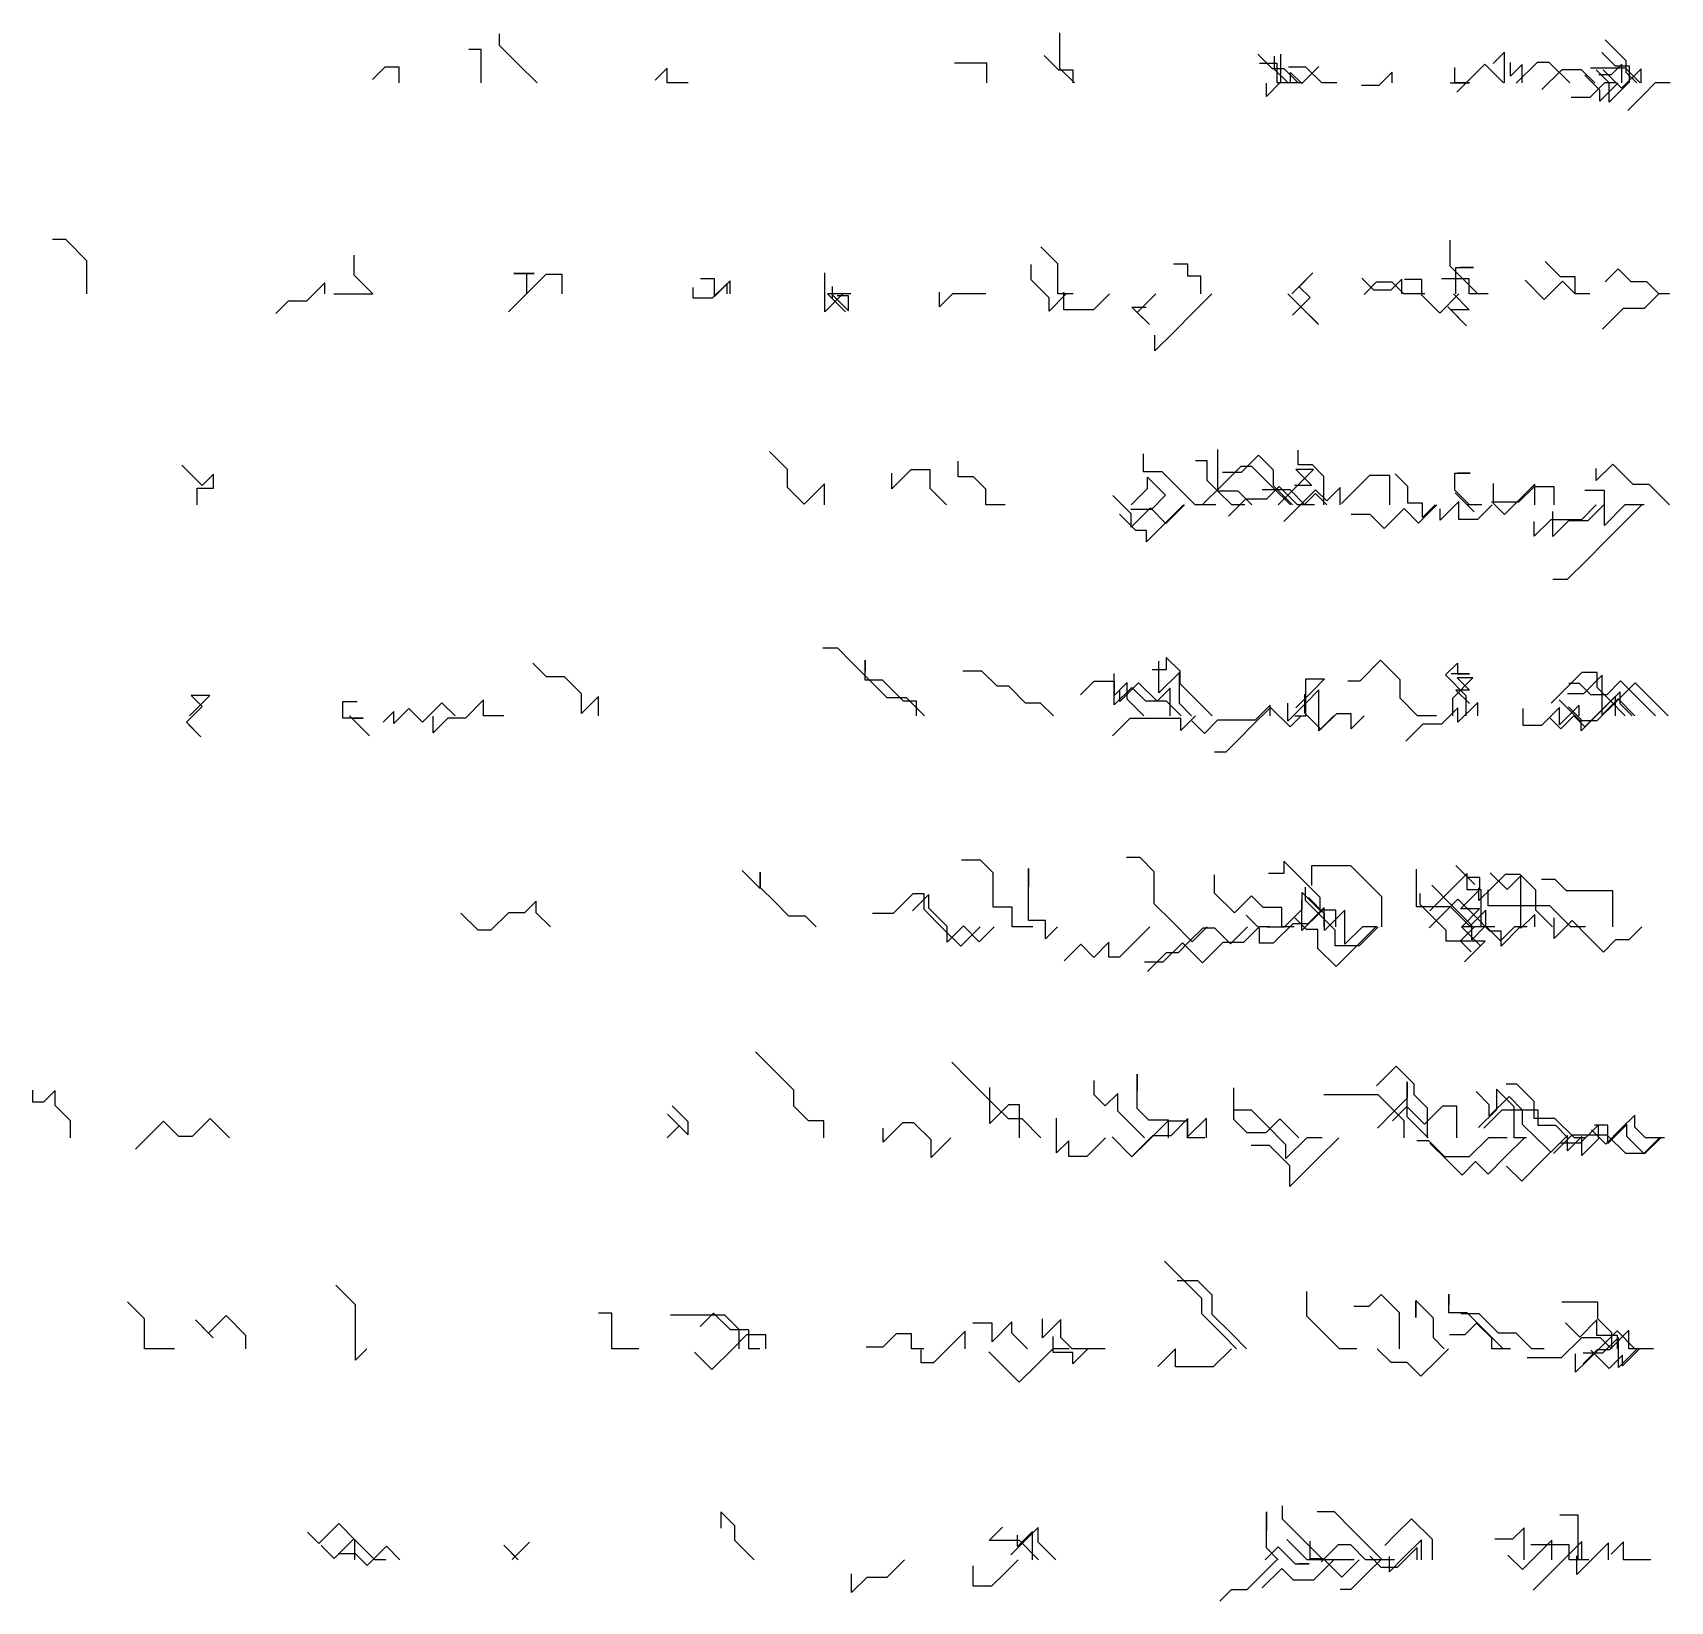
# Model space of a CAD drawing. Header units: metres. Extents: x 347 to 1900, y 321 to 1808.
import ezdxf

# ---------------------------------------------------------------- set-up
doc = ezdxf.new("R2010")
doc.units = ezdxf.units.M

msp = doc.modelspace()

# ---------------------------------------------------------------- linework, layer by layer
for p, q in [((789.86835, 1795.6609), (789.86835, 1806.5654)), ((1321.1494, 1790.8994), (1321.1494, 1807.6104)), ((1857.9459, 1780.9432), (1837.9965, 1800.8927)), ((772.3186, 1791.6329), (760.7542, 1791.6329)), ((772.3186, 1776.1353), (772.3186, 1791.6329)), ((807.6433, 1777.8859), (789.86835, 1795.6609)), ((1320.2004, 1772.0087), (1306.1212, 1786.0879)), ((1321.1494, 1773.8193), (1321.1494, 1790.8994)), ((1522.556, 1773.3041), (1508.625, 1787.2351)), ((1524.5872, 1772.9094), (1524.5872, 1785.4163)), ((1530.5543, 1771.283), (1530.5543, 1787.2109)), ((1742.7207, 1789.1627), (1731.9703, 1778.4124)), ((1742.7207, 1777.3489), (1742.7207, 1789.1627)), ((1847.7435, 1775.967), (1834.7974, 1788.9132)), ((681.10846, 1775.0935), (669.4298, 1763.4148)), ((694.5779, 1775.0935), (681.10846, 1775.0935)), ((694.5779, 1760), (694.5779, 1775.0935)), ((772.3186, 1760), (772.3186, 1776.1353)), ((825.5291, 1760), (807.6433, 1777.8859)), ((948.9201, 1774.0394), (937.5345, 1762.6538)), ((948.9201, 1760), (948.9201, 1774.0394)), ((1237.1125, 1778.6498), (1221.2242, 1778.6498)), ((1251.8547, 1778.6498), (1237.1125, 1778.6498)), ((1251.8547, 1760), (1251.8547, 1778.6498)), ((1333.6152, 1772.0087), (1320.2004, 1772.0087)), ((1334.9688, 1760), (1321.1494, 1773.8193)), ((1333.6152, 1760), (1333.6152, 1772.0087)), ((1527.2014, 1778.5065), (1510.1609, 1778.5065)), ((1533.6556, 1773.3041), (1522.556, 1773.3041)), ((1537.4966, 1760), (1524.5872, 1772.9094)), ((1527.2014, 1760), (1527.2014, 1778.5065)), ((1530.5543, 1760), (1530.5543, 1771.283)), ((1546.9597, 1760), (1533.6556, 1773.3041)), ((1554.2511, 1775.021), (1537.7172, 1775.021)), ((1539.7882, 1760), (1539.7882, 1770.0461)), ((1539.7882, 1770.0461), (1550.3103, 1759.524)), ((1550.3103, 1759.524), (1566.5168, 1775.7306)), ((1569.2721, 1760), (1554.2511, 1775.021)), ((1635.9337, 1770.1095), (1623.4896, 1757.6654)), ((1635.9337, 1760), (1635.9337, 1770.1095)), ((1695.4084, 1760), (1695.4084, 1774.5314)), ((1724.0066, 1777.7114), (1711.094, 1764.7988)), ((1741.718, 1760), (1724.0066, 1777.7114)), ((1742.7207, 1760), (1742.7207, 1777.3489)), ((1748.4177, 1766.3312), (1748.4177, 1779.3643)), ((1759.4492, 1777.3627), (1748.4177, 1766.3312)), ((1773.4034, 1779.5239), (1753.6299, 1759.7504)), ((1759.4492, 1760), (1759.4492, 1777.3627)), ((1784.9712, 1779.5239), (1773.4034, 1779.5239)), ((1796.931, 1772.556), (1778.0992, 1753.7242)), ((1804.4951, 1760), (1784.9712, 1779.5239)), ((1815.6652, 1772.556), (1796.931, 1772.556)), ((1828.2212, 1760), (1815.6652, 1772.556)), ((1841.093, 1774.1531), (1824.0485, 1774.1531)), ((1841.6672, 1760.2529), (1829.349, 1772.5712)), ((1853.6498, 1754.9312), (1836.0586, 1772.5223)), ((1857.1311, 1774.1531), (1841.093, 1774.1531)), ((1853.8738, 1777.9529), (1843.6025, 1767.6816)), ((1861.166, 1775.967), (1847.7435, 1775.967)), ((1872.1558, 1773.4371), (1853.6498, 1754.9312)), ((1853.8738, 1760), (1853.8738, 1777.9529)), ((1871.2842, 1760), (1857.1311, 1774.1531)), ((1857.9459, 1770.0386), (1857.9459, 1780.9432)), ((1867.9845, 1760), (1857.9459, 1770.0386)), ((1861.166, 1760), (1861.166, 1775.967)), ((1872.1558, 1760), (1872.1558, 1773.4371)), ((968.65326, 1760), (948.9201, 1760)), ((1529.6371, 1760), (1516.8387, 1747.2017)), ((1516.8387, 1747.2017), (1516.8387, 1759.8041)), ((1546.9155, 1760), (1527.2014, 1760)), ((1544.2933, 1760), (1529.6371, 1760)), ((1542.3059, 1760), (1530.5543, 1760)), ((1551.1172, 1760), (1537.4966, 1760)), ((1583.6326, 1760), (1569.2721, 1760)), ((1623.4896, 1757.6654), (1606.8987, 1757.6654)), ((1690.9805, 1760), (1709.4669, 1760)), ((1709.4669, 1760), (1695.4084, 1760)), ((1711.094, 1764.7988), (1697.4355, 1751.1404)), ((1832.9478, 1753.2555), (1818.7379, 1767.4653)), ((1837.375, 1760), (1823.4619, 1746.0869)), ((1843.6025, 1767.6816), (1831.9937, 1767.6816)), ((1850.3156, 1760), (1832.9478, 1742.6322)), ((1848.0625, 1760), (1837.375, 1760)), ((1841.6672, 1741.6755), (1841.6672, 1760.2529)), ((1859.9917, 1760), (1841.6672, 1741.6755)), ((1885.4962, 1760), (1873.7051, 1748.2089)), ((1899.708, 1760), (1885.4962, 1760)), ((1823.4619, 1746.0869), (1805.6628, 1746.0869)), ((1832.9478, 1742.6322), (1832.9478, 1753.2555)), ((1873.7051, 1748.2089), (1859.5231, 1734.0269)), ((378.5734, 1611.4537), (366.06067, 1611.4537)), ((398.4923, 1591.5348), (378.5734, 1611.4537)), ((1319.0763, 1588.493), (1302.8856, 1604.6837)), ((1691.0188, 1597.6691), (1691.0188, 1611.1012)), ((398.4923, 1578.779), (398.4923, 1591.5348)), ((651.9882, 1577.7164), (651.9882, 1596.6974)), ((1293.8607, 1573.3442), (1293.8607, 1587.7758)), ((1319.0763, 1570.0625), (1319.0763, 1588.493)), ((1442.4401, 1588.0913), (1428.9211, 1588.0913)), ((1442.4401, 1576.9193), (1442.4401, 1588.0913)), ((1691.0188, 1586.3027), (1691.0188, 1597.6691)), ((1704.6625, 1572.659), (1691.0188, 1586.3027)), ((1696.3336, 1571.2997), (1696.3336, 1584.9816)), ((1696.3336, 1584.9816), (1713.0349, 1584.9816)), ((1713.0349, 1584.9816), (1700.4346, 1584.9816)), ((1795.6672, 1576.1627), (1781.0693, 1590.7606)), ((1850.3761, 1583.8885), (1837.9873, 1571.4998)), ((1862.7412, 1571.5234), (1850.3761, 1583.8885)), ((398.4923, 1560), (398.4923, 1578.779)), ((624.2935, 1570.4037), (606.91785, 1553.0281)), ((624.2935, 1560), (624.2935, 1570.4037)), ((669.70465, 1560), (651.9882, 1577.7164)), ((815.6611, 1579.4229), (803.3351, 1579.4229)), ((803.3351, 1579.4229), (822.6713, 1579.4229)), ((822.6713, 1579.4229), (806.04333, 1579.4229)), ((815.6611, 1560), (815.6611, 1579.4229)), ((833.81384, 1578.468), (816.9816, 1561.6357)), ((849.16693, 1578.468), (833.81384, 1578.468)), ((849.16693, 1560), (849.16693, 1578.468)), ((993.6321, 1574.1716), (980.27563, 1574.1716)), ((1005.54236, 1570.0127), (991.39386, 1555.8643)), ((993.6321, 1557.683), (993.6321, 1574.1716)), ((1008.4712, 1572.5221), (993.6321, 1557.683)), ((1005.54236, 1560), (1005.54236, 1570.0127)), ((1008.4712, 1560), (1008.4712, 1572.5221)), ((1098.2853, 1565.3378), (1098.2853, 1579.9154)), ((1310.8715, 1556.3335), (1293.8607, 1573.3442)), ((1319.0763, 1560), (1319.0763, 1570.0625)), ((1454.6755, 1576.9193), (1442.4401, 1576.9193)), ((1454.6755, 1560), (1454.6755, 1576.9193)), ((1541.0471, 1560), (1560.9033, 1579.8562)), ((1560.9033, 1579.8562), (1547.9257, 1566.8785)), ((1618.8276, 1563.4397), (1607.4185, 1574.8489)), ((1620.9812, 1571.0737), (1609.456, 1559.5486)), ((1636.1686, 1571.0737), (1620.9812, 1571.0737)), ((1645.4003, 1573.8704), (1634.9696, 1563.4397)), ((1647.2423, 1560), (1636.1686, 1571.0737)), ((1645.4003, 1560), (1645.4003, 1573.8704)), ((1664.0634, 1573.5248), (1647.8528, 1573.5248)), ((1664.0634, 1558.8246), (1664.0634, 1573.5248)), ((1693.7229, 1574.2444), (1682.7462, 1574.2444)), ((1709.1097, 1574.2444), (1693.7229, 1574.2444)), ((1696.3336, 1560), (1696.3336, 1571.2997)), ((1717.3215, 1560), (1704.6625, 1572.659)), ((1709.1097, 1560), (1709.1097, 1574.2444)), ((1780.171, 1554.8269), (1762.0773, 1572.9207)), ((1797.4978, 1572.1537), (1780.171, 1554.8269)), ((1809.6842, 1576.1627), (1795.6672, 1576.1627)), ((1809.6515, 1560), (1797.4978, 1572.1537)), ((1809.6842, 1560), (1809.6842, 1576.1627)), ((1877.418, 1571.5234), (1862.7412, 1571.5234)), ((1888.9414, 1560), (1877.418, 1571.5234)), ((589.46124, 1553.0281), (577.9218, 1541.4886)), ((606.91785, 1553.0281), (589.46124, 1553.0281)), ((632.8623, 1560), (649.742, 1560)), ((649.742, 1560), (669.70465, 1560)), ((816.9816, 1561.6357), (798.3996, 1543.0537)), ((973.2893, 1555.8643), (973.2893, 1566.0917)), ((991.39386, 1555.8643), (973.2893, 1555.8643)), ((1098.2853, 1553.3989), (1098.2853, 1565.3378)), ((1115.2969, 1560), (1098.2853, 1542.9884)), ((1098.2853, 1542.9884), (1098.2853, 1553.3989)), ((1116.3584, 1560), (1100.811, 1560)), ((1100.811, 1560), (1117.7012, 1543.1099)), ((1122.9838, 1560), (1104.4688, 1560)), ((1104.4688, 1560), (1120.5724, 1543.8964)), ((1105.5658, 1555.2452), (1105.5658, 1566.9388)), ((1117.7012, 1543.1099), (1105.5658, 1555.2452)), ((1120.5724, 1558.3224), (1109.937, 1558.3224)), ((1120.5724, 1543.8964), (1120.5724, 1558.3224)), ((1206.8732, 1547.6255), (1206.8732, 1561.6493)), ((1219.2477, 1560), (1206.8732, 1547.6255)), ((1237.4796, 1560), (1219.2477, 1560)), ((1250.8457, 1560), (1237.4796, 1560)), ((1327.0613, 1560), (1310.8715, 1543.8102)), ((1310.8715, 1543.8102), (1310.8715, 1556.3335)), ((1333.5712, 1560), (1319.0763, 1560)), ((1324.912, 1544.8301), (1324.912, 1561.5479)), ((1368.1802, 1560), (1353.0103, 1544.8301)), ((1411.9591, 1560), (1394.4369, 1542.4778)), ((1465.1589, 1560), (1447.8701, 1542.7112)), ((1537.2963, 1560), (1549.582, 1547.7142)), ((1558.3463, 1556.4579), (1541.6881, 1539.7997)), ((1547.9257, 1566.8785), (1558.3463, 1556.4579)), ((1634.9696, 1563.4397), (1618.8276, 1563.4397)), ((1667.0635, 1560), (1647.2423, 1560)), ((1681.1552, 1541.7328), (1664.0634, 1558.8246)), ((1699.4224, 1560), (1681.1552, 1541.7328)), ((1694.2067, 1560), (1709.212, 1544.9946)), ((1727.103, 1560), (1709.1097, 1560)), ((1823.4297, 1560), (1809.6515, 1560)), ((1821.5376, 1560), (1809.6842, 1560)), ((1888.9056, 1560), (1875.1226, 1546.2169)), ((1899.0669, 1560), (1888.9056, 1560)), ((1336.6499, 1544.8301), (1324.912, 1544.8301)), ((1353.0103, 1544.8301), (1336.6499, 1544.8301)), ((1406.0192, 1530.8955), (1389.4237, 1547.491)), ((1389.4237, 1547.491), (1402.7139, 1547.491)), ((1394.4369, 1542.4778), (1406.0192, 1530.8955)), ((1447.8701, 1542.7112), (1429.2719, 1524.1129)), ((1549.582, 1547.7142), (1566.327, 1530.9692)), ((1566.327, 1530.9692), (1550.072, 1547.2242)), ((1550.072, 1547.2242), (1565.4774, 1531.8188)), ((1706.6884, 1529.8923), (1688.7615, 1547.8192)), ((1709.212, 1544.9946), (1691.586, 1544.9946)), ((1691.586, 1544.9946), (1706.6884, 1529.8923)), ((1855.21, 1546.2169), (1835.6285, 1526.6355)), ((1875.1226, 1546.2169), (1855.21, 1546.2169)), ((1429.2719, 1524.1129), (1411.1595, 1506.0006)), ((1411.1595, 1506.0006), (1411.1595, 1520.8676)), ((507.95947, 1378.3029), (488.51227, 1397.75)), ((1062.8732, 1393.4207), (1045.7142, 1410.5796)), ((1224.6404, 1386.5768), (1224.6404, 1401.4)), ((1400.2808, 1391.2399), (1400.2808, 1408.4856)), ((1460.7357, 1401.6992), (1449.5254, 1401.6992)), ((1460.7357, 1383.1932), (1460.7357, 1401.6992)), ((1470.8602, 1397.4258), (1470.8602, 1412.5343)), ((1470.8602, 1385.5992), (1470.8602, 1397.4258)), ((1509.3859, 1407.1096), (1492.9586, 1390.6824)), ((1523.6107, 1392.8848), (1509.3859, 1407.1096)), ((1547.0844, 1397.849), (1547.0844, 1411.7664)), ((1560.5233, 1397.849), (1547.0844, 1397.849)), ((1571.316, 1387.0563), (1560.5233, 1397.849)), ((1845.1229, 1398.6044), (1829.5225, 1383.0039)), ((1864.538, 1379.1893), (1845.1229, 1398.6044)), ((518.7939, 1389.1373), (507.95947, 1378.3029)), ((518.7939, 1375.9874), (518.7939, 1389.1373)), ((1062.8732, 1376.4001), (1062.8732, 1393.4207)), ((1179.8047, 1393.1344), (1161.8579, 1375.1876)), ((1161.8579, 1375.1876), (1161.8579, 1390.1565)), ((1198.052, 1393.1344), (1179.8047, 1393.1344)), ((1198.052, 1375.6677), (1198.052, 1393.1344)), ((1239.2202, 1386.5768), (1224.6404, 1386.5768)), ((1250.873, 1374.924), (1239.2202, 1386.5768)), ((1418.0336, 1391.2399), (1400.2808, 1391.2399)), ((1404.2406, 1375.4952), (1404.2406, 1386.1263)), ((1404.2406, 1386.1263), (1421.2408, 1369.1261)), ((1435.2878, 1373.9856), (1418.0336, 1391.2399)), ((1471.2107, 1372.7183), (1460.7357, 1383.1932)), ((1470.8602, 1373.1028), (1470.8602, 1385.5992)), ((1492.6704, 1396.5095), (1473.5548, 1377.3939)), ((1492.9586, 1390.6824), (1475.1837, 1390.6824)), ((1503.0326, 1396.5095), (1492.6704, 1396.5095)), ((1522.5956, 1376.9465), (1503.0326, 1396.5095)), ((1523.6107, 1378.1354), (1523.6107, 1392.8848)), ((1561.6047, 1393.6971), (1544.6162, 1393.6971)), ((1544.6162, 1393.6971), (1559.8623, 1378.451)), ((1545.2805, 1377.3729), (1561.6047, 1393.6971)), ((1571.316, 1375.5261), (1571.316, 1387.0563)), ((1614.5889, 1387.8698), (1601.3951, 1374.676)), ((1633.7319, 1387.8698), (1614.5889, 1387.8698)), ((1633.7319, 1377.7812), (1633.7319, 1387.8698)), ((1651.0205, 1377.48), (1638.9818, 1389.5187)), ((1695.4304, 1373.9807), (1695.4304, 1389.9451)), ((1695.4304, 1389.9451), (1710.031, 1389.9451)), ((1710.031, 1389.9451), (1697.9631, 1389.9451)), ((1829.5225, 1383.0039), (1829.5225, 1394.3448)), ((503.05035, 1360), (503.05035, 1375.9874)), ((503.05035, 1375.9874), (518.7939, 1375.9874)), ((1078.7303, 1360.543), (1062.8732, 1376.4001)), ((1098.0466, 1379.8593), (1078.7303, 1360.543)), ((1098.0466, 1360), (1098.0466, 1379.8593)), ((1213.7197, 1360), (1198.052, 1375.6677)), ((1250.873, 1360), (1250.873, 1374.924)), ((1388.6512, 1351.4303), (1371.1711, 1368.9104)), ((1388.7454, 1360), (1404.2406, 1375.4952)), ((1421.2408, 1369.1261), (1407.8079, 1355.6931)), ((1449.2734, 1360), (1435.2878, 1373.9856)), ((1473.5548, 1377.3939), (1457.0621, 1360.9012)), ((1489.9741, 1373.1028), (1470.8602, 1373.1028)), ((1483.929, 1360), (1471.2107, 1372.7183)), ((1503.0769, 1360), (1489.9741, 1373.1028)), ((1525.7909, 1374.1342), (1512.7356, 1374.1342)), ((1528.9387, 1377.4341), (1516.8939, 1365.3893)), ((1539.5421, 1360), (1522.5956, 1376.9465)), ((1541.7461, 1360), (1523.6107, 1378.1354)), ((1539.4213, 1374.1342), (1525.7909, 1374.1342)), ((1527.9076, 1360), (1545.2805, 1377.3729)), ((1546.3728, 1360), (1528.9387, 1377.4341)), ((1553.047, 1360.5084), (1539.4213, 1374.1342)), ((1559.8623, 1378.451), (1543.5591, 1378.451)), ((1563.5177, 1374.2965), (1550.2354, 1361.0142)), ((1563.3076, 1370.769), (1553.047, 1360.5084)), ((1574.0767, 1360), (1563.3076, 1370.769)), ((1574.1014, 1363.7128), (1563.5177, 1374.2965)), ((1571.316, 1360), (1571.316, 1375.5261)), ((1586.8223, 1376.4336), (1574.1014, 1363.7128)), ((1586.8223, 1360), (1586.8223, 1376.4336)), ((1601.3951, 1374.676), (1588.0667, 1361.3475)), ((1633.7319, 1360), (1633.7319, 1377.7812)), ((1651.0205, 1361.7089), (1651.0205, 1377.48)), ((1709.4111, 1360), (1695.4304, 1373.9807)), ((1707.2166, 1360), (1695.8066, 1371.4099)), ((1695.8066, 1371.4099), (1713.6604, 1353.5562)), ((1713.6604, 1353.5562), (1700.2136, 1367.0029)), ((1700.2136, 1367.0029), (1713.503, 1353.7135)), ((1732.2594, 1361.2032), (1732.2594, 1380.3864)), ((1770.6765, 1377.1422), (1755.9847, 1362.4504)), ((1771.2421, 1379.7626), (1756.1047, 1364.6252)), ((1789.7931, 1377.1422), (1770.6765, 1377.1422)), ((1771.2421, 1360), (1771.2421, 1379.7626)), ((1789.7931, 1360), (1789.7931, 1377.1422)), ((1837.2793, 1373.5593), (1818.8378, 1373.5593)), ((1837.2793, 1357.5865), (1837.2793, 1373.5593)), ((1879.6705, 1379.1893), (1864.538, 1379.1893)), ((1898.8599, 1360), (1879.6705, 1379.1893)), ((1269.2289, 1360), (1250.873, 1360)), ((1393.0487, 1335.8756), (1377.5936, 1351.3307)), ((1407.8079, 1355.6931), (1388.3733, 1355.6931)), ((1406.942, 1357.1683), (1388.6512, 1338.8776)), ((1388.6512, 1338.8776), (1388.6512, 1351.4303)), ((1421.6086, 1342.5017), (1406.942, 1357.1683)), ((1438.2656, 1360), (1419.0133, 1340.7477)), ((1439.1069, 1360), (1421.6086, 1342.5017)), ((1468.9801, 1360), (1449.2734, 1360)), ((1496.976, 1365.3893), (1480.7806, 1349.194)), ((1496.3953, 1360), (1483.929, 1360)), ((1516.8939, 1365.3893), (1496.976, 1365.3893)), ((1550.2354, 1361.0142), (1533.4258, 1344.2046)), ((1562.3123, 1360), (1546.3728, 1360)), ((1615.2422, 1350.7917), (1597.1578, 1350.7917)), ((1628.4148, 1337.6191), (1615.2422, 1350.7917)), ((1647.3225, 1356.5267), (1628.4148, 1337.6191)), ((1661.1489, 1342.7003), (1647.3225, 1356.5267)), ((1664.9486, 1361.7089), (1651.0205, 1361.7089)), ((1678.4486, 1360), (1661.1489, 1342.7003)), ((1664.9486, 1348.1691), (1664.9486, 1361.7089)), ((1676.7795, 1360), (1664.9486, 1348.1691)), ((1699.151, 1363.07), (1681.7123, 1345.6312)), ((1681.7123, 1345.6312), (1681.7123, 1356.2133)), ((1699.151, 1346.0084), (1699.151, 1363.07)), ((1718.9464, 1360), (1707.2166, 1360)), ((1721.0793, 1360), (1709.4111, 1360)), ((1730.8654, 1360), (1716.8738, 1346.0084)), ((1743.5204, 1362.4504), (1730.1284, 1362.4504)), ((1742.4711, 1350.9916), (1732.2594, 1361.2032)), ((1756.1047, 1364.6252), (1742.4711, 1350.9916)), ((1755.9847, 1362.4504), (1743.5204, 1362.4504)), ((1788.4276, 1342.3148), (1788.4276, 1353.6873)), ((1829.5967, 1360), (1815.5381, 1345.9414)), ((1836.5919, 1360), (1821.4735, 1344.8816)), ((1856.6737, 1360), (1837.2793, 1340.6056)), ((1837.2793, 1340.6056), (1837.2793, 1357.5865)), ((1872.7524, 1360), (1856.3068, 1343.5543)), ((1874.9518, 1360), (1856.6737, 1360)), ((1403.2582, 1335.8756), (1393.0487, 1335.8756)), ((1419.0133, 1340.7477), (1403.2582, 1324.9926)), ((1403.2582, 1324.9926), (1403.2582, 1335.8756)), ((1716.8738, 1346.0084), (1699.151, 1346.0084)), ((1786.3754, 1345.9414), (1770.7692, 1330.3352)), ((1770.7692, 1330.3352), (1770.7692, 1344.1641)), ((1797.1013, 1345.9414), (1786.3754, 1345.9414)), ((1803.3777, 1344.8816), (1788.4276, 1329.9315)), ((1788.4276, 1329.9315), (1788.4276, 1342.3148)), ((1815.5381, 1345.9414), (1797.1013, 1345.9414)), ((1821.4735, 1344.8816), (1803.3777, 1344.8816)), ((1856.3068, 1343.5543), (1837.9917, 1325.2393)), ((1837.9917, 1325.2393), (1820.4955, 1307.743)), ((1820.4955, 1307.743), (1801.8856, 1289.1332)), ((1801.8856, 1289.1332), (1788.5283, 1289.1332)), ((1110.4666, 1224.0466), (1096.3992, 1224.0466)), ((1123.5684, 1210.9448), (1110.4666, 1224.0466)), ((1140.3535, 1194.1597), (1123.5684, 1210.9448)), ((1136.4154, 1193.8209), (1136.4154, 1212.8584)), ((1136.4154, 1212.8584), (1136.4154, 1202.8129)), ((1415.0345, 1201.0563), (1415.0345, 1211.9412)), ((1435.1152, 1202.2587), (1421.9366, 1215.4373)), ((1421.9366, 1215.4373), (1421.9366, 1203.52)), ((1625.0437, 1212.6637), (1605.3385, 1192.9585)), ((1643.52, 1194.1874), (1625.0437, 1212.6637)), ((834.23126, 1197.0935), (821.4567, 1209.868)), ((851.45135, 1197.0935), (834.23126, 1197.0935)), ((867.519, 1181.0259), (851.45135, 1197.0935)), ((1247.1835, 1202.3428), (1229.1958, 1202.3428)), ((1261.4845, 1188.0417), (1247.1835, 1202.3428)), ((1372.5521, 1187.9381), (1372.5521, 1200.0331)), ((1421.9366, 1203.52), (1408.5996, 1203.52)), ((1415.0345, 1181.6775), (1415.0345, 1201.0563)), ((1434.3812, 1201.0242), (1415.0345, 1181.6775)), ((1434.3812, 1187.3396), (1434.3812, 1201.0242)), ((1435.1152, 1190.4092), (1435.1152, 1202.2587)), ((1686.6979, 1198.7465), (1697.9349, 1209.9835)), ((1706.3514, 1179.0929), (1686.6979, 1198.7465)), ((1709.3369, 1199.7644), (1691.9156, 1199.7644)), ((1693.4877, 1176.876), (1712.5729, 1195.9612)), ((1712.5729, 1195.9612), (1697.7777, 1195.9612)), ((1697.7777, 1195.9612), (1709.4989, 1184.24)), ((1697.9349, 1209.9835), (1697.9349, 1199.7644)), ((1697.9349, 1199.7644), (1709.3369, 1199.7644)), ((1815.8251, 1201.1378), (1805.8077, 1191.1205)), ((1830.3627, 1201.1378), (1815.8251, 1201.1378)), ((1835.3129, 1198.72), (1817.5105, 1180.9176)), ((1830.3627, 1186.751), (1830.3627, 1201.1378)), ((1835.3129, 1179.2538), (1835.3129, 1198.72)), ((867.519, 1162.18), (867.519, 1181.0259)), ((1152.9775, 1193.8209), (1136.4154, 1193.8209)), ((1157.377, 1177.1362), (1140.3535, 1194.1597)), ((1172.9697, 1173.8287), (1152.9775, 1193.8209)), ((1272.6105, 1188.0417), (1261.4845, 1188.0417)), ((1288.6187, 1172.0336), (1272.6105, 1188.0417)), ((1353.3629, 1192.5881), (1340.708, 1179.9332)), ((1372.958, 1192.5881), (1353.3629, 1192.5881)), ((1372.5521, 1170.4004), (1372.5521, 1187.9381)), ((1389.1796, 1187.0278), (1372.5521, 1170.4004)), ((1372.958, 1179.6251), (1372.958, 1192.5881)), ((1384.9103, 1191.5774), (1372.958, 1179.6251)), ((1395.5881, 1191.355), (1377.8412, 1173.608)), ((1377.8412, 1173.608), (1377.8412, 1183.6497)), ((1384.9103, 1175.7108), (1384.9103, 1191.5774)), ((1402.4042, 1173.8032), (1389.1796, 1187.0278)), ((1413.1617, 1173.7814), (1395.5881, 1191.355)), ((1425.5002, 1186.1199), (1413.1617, 1173.7814)), ((1425.5002, 1174.6451), (1425.5002, 1186.1199)), ((1434.3812, 1171.5692), (1434.3812, 1187.3396)), ((1445.8042, 1179.7202), (1435.1152, 1190.4092)), ((1561.1682, 1184.1761), (1544.6018, 1167.6097)), ((1553.2194, 1162.6576), (1553.2194, 1180.6036)), ((1566.6484, 1184.5441), (1554.1509, 1172.0465)), ((1554.355, 1176.9281), (1554.355, 1195.0468)), ((1554.355, 1195.0468), (1572.0388, 1195.0468)), ((1572.0388, 1195.0468), (1561.1682, 1184.1761)), ((1566.6484, 1165.241), (1566.6484, 1184.5441)), ((1605.3385, 1192.9585), (1594.0789, 1192.9585)), ((1643.52, 1176.6692), (1643.52, 1194.1874)), ((1709.4989, 1184.24), (1696.5682, 1184.24)), ((1696.5682, 1184.24), (1709.238, 1171.5702)), ((1805.8077, 1191.1205), (1786.6624, 1171.9751)), ((1817.5105, 1180.9176), (1802.2064, 1180.9176)), ((1813.5769, 1190.6632), (1803.4136, 1190.6632)), ((1824.2732, 1179.9669), (1813.5769, 1190.6632)), ((1839.5369, 1179.9669), (1824.2732, 1179.9669)), ((1842.0732, 1175.0404), (1830.3627, 1186.751)), ((1852.2526, 1182.7803), (1832.3906, 1162.9185)), ((1852.69, 1193.12), (1839.5369, 1179.9669)), ((1866.3433, 1191.4027), (1848.9441, 1174.0035)), ((1852.2526, 1171.2576), (1852.2526, 1182.7803)), ((1868.3759, 1177.4341), (1852.69, 1193.12)), ((1878.7854, 1178.9606), (1866.3433, 1191.4027)), ((507.87482, 1168.7653), (493.04166, 1153.9321)), ((495.9665, 1160), (515.15967, 1179.1931)), ((515.15967, 1179.1931), (497.44696, 1179.1931)), ((497.44696, 1179.1931), (507.87482, 1168.7653)), ((641.4344, 1157.8092), (641.4344, 1173.5597)), ((641.4344, 1173.5597), (654.9293, 1173.5597)), ((703.7319, 1167.0338), (689.5693, 1152.8712)), ((716.7555, 1154.0101), (703.7319, 1167.0338)), ((735.2367, 1172.4913), (716.7555, 1154.0101)), ((747.728, 1160), (735.2367, 1172.4913)), ((774.78326, 1175.0764), (757.5556, 1157.8488)), ((774.78326, 1160), (774.78326, 1175.0764)), ((883.54517, 1178.2063), (867.519, 1162.18)), ((883.54517, 1160), (883.54517, 1178.2063)), ((1175.6901, 1177.1362), (1157.377, 1177.1362)), ((1185.127, 1173.8287), (1172.9697, 1173.8287)), ((1192.8263, 1160), (1175.6901, 1177.1362)), ((1185.127, 1160), (1185.127, 1173.8287)), ((1302.8524, 1172.0336), (1288.6187, 1172.0336)), ((1314.886, 1160), (1302.8524, 1172.0336)), ((1400.6211, 1160), (1384.9103, 1175.7108)), ((1422.228, 1173.8032), (1402.4042, 1173.8032)), ((1436.0312, 1160), (1422.228, 1173.8032)), ((1425.5002, 1160), (1425.5002, 1174.6451)), ((1445.9504, 1160), (1434.3812, 1171.5692)), ((1465.5244, 1160), (1445.8042, 1179.7202)), ((1520.7412, 1167.9957), (1502.8835, 1150.1381)), ((1520.5698, 1170.1344), (1506.2709, 1155.8354)), ((1520.5698, 1160), (1520.5698, 1170.1344)), ((1539.2994, 1149.4375), (1520.7412, 1167.9957)), ((1554.1509, 1172.0465), (1537.1652, 1155.0608)), ((1537.1652, 1155.0608), (1537.1652, 1172.0127)), ((1554.355, 1160), (1554.355, 1176.9281)), ((1566.6484, 1145.947), (1566.6484, 1165.241)), ((1660.1892, 1160), (1643.52, 1176.6692)), ((1698.4524, 1167.5762), (1682.9812, 1152.105)), ((1693.4877, 1160), (1693.4877, 1176.876)), ((1717.1421, 1172.7327), (1698.4524, 1154.043)), ((1698.4524, 1154.043), (1698.4524, 1167.5762)), ((1706.3514, 1160), (1706.3514, 1179.0929)), ((1717.1421, 1160), (1717.1421, 1172.7327)), ((1760.1971, 1150.9226), (1760.1971, 1166.8712)), ((1794.5752, 1167.9663), (1777.5315, 1150.9226)), ((1814.3806, 1155.1997), (1794.4775, 1175.1028)), ((1813.4069, 1170.2343), (1794.5752, 1151.4026)), ((1794.5752, 1151.4026), (1794.5752, 1167.9663)), ((1815.2753, 1156.402), (1803.2826, 1168.3947)), ((1813.4069, 1160), (1813.4069, 1170.2343)), ((1836.7021, 1167.6161), (1818.6058, 1149.5198)), ((1848.9441, 1174.0035), (1830.1403, 1155.1997)), ((1835.3129, 1161.1047), (1835.3129, 1179.2538)), ((1850.2333, 1176.0251), (1835.3129, 1161.1047)), ((1847.8029, 1178.7168), (1836.7021, 1167.6161)), ((1857.1136, 1160), (1842.0732, 1175.0404)), ((1847.8029, 1160), (1847.8029, 1178.7168)), ((1866.2584, 1160), (1850.2333, 1176.0251)), ((1863.5101, 1160), (1852.2526, 1171.2576)), ((1885.8099, 1160), (1868.3759, 1177.4341)), ((1897.746, 1160), (1878.7854, 1178.9606)), ((493.04166, 1153.9321), (506.78186, 1140.1919)), ((506.78186, 1140.1919), (495.40546, 1151.5684)), ((660.62115, 1157.8092), (641.4344, 1157.8092)), ((647.7667, 1160), (666.6229, 1141.1438)), ((666.6229, 1141.1438), (649.9575, 1157.8092)), ((649.9575, 1157.8092), (660.62115, 1157.8092)), ((689.5693, 1164.1155), (679.4714, 1154.0176)), ((689.5693, 1152.8712), (689.5693, 1164.1155)), ((726.8618, 1143.8739), (726.8618, 1159.7974)), ((740.8367, 1157.8488), (726.8618, 1143.8739)), ((757.5556, 1157.8488), (740.8367, 1157.8488)), ((794.07416, 1160), (774.78326, 1160)), ((1387.417, 1157.5608), (1371.0675, 1141.2113)), ((1401.3901, 1157.5608), (1387.417, 1157.5608)), ((1417.5834, 1157.5608), (1401.3901, 1157.5608)), ((1435.6454, 1157.5608), (1417.5834, 1157.5608)), ((1449.6023, 1160), (1435.6454, 1146.0431)), ((1435.6454, 1146.0431), (1435.6454, 1157.5608)), ((1458.0599, 1143.3984), (1446.3031, 1155.1553)), ((1470.497, 1155.8354), (1458.0599, 1143.3984)), ((1489.5844, 1155.8354), (1470.497, 1155.8354)), ((1506.2709, 1155.8354), (1489.5844, 1155.8354)), ((1502.8835, 1150.1381), (1491.5358, 1138.7903)), ((1549.8619, 1160), (1539.2994, 1149.4375)), ((1543.8357, 1160), (1554.355, 1160)), ((1568.552, 1147.325), (1553.2194, 1162.6576)), ((1580.7014, 1160), (1566.6484, 1145.947)), ((1583.2051, 1161.978), (1568.552, 1147.325)), ((1597.2577, 1161.978), (1583.2051, 1161.978)), ((1597.2577, 1147.8309), (1597.2577, 1161.978)), ((1609.4268, 1160), (1597.2577, 1147.8309)), ((1665.251, 1152.105), (1648.9974, 1135.8514)), ((1678.0461, 1160), (1660.1892, 1160)), ((1682.9812, 1152.105), (1665.251, 1152.105)), ((1777.5315, 1150.9226), (1760.1971, 1150.9226)), ((1796.0479, 1147.7379), (1785.5337, 1158.2521)), ((1808.2178, 1159.9078), (1796.0479, 1147.7379)), ((1818.6058, 1149.5198), (1808.2178, 1159.9078)), ((1830.1403, 1155.1997), (1814.3806, 1155.1997)), ((1832.3906, 1162.9185), (1815.2753, 1145.8031)), ((1815.2753, 1145.8031), (1815.2753, 1156.402)), ((1491.5358, 1138.7903), (1478.3799, 1125.6344)), ((1478.3799, 1125.6344), (1467.7659, 1125.6344)), ((1397.0977, 1025.5834), (1384.299, 1025.5834)), ((1410.4952, 1012.1858), (1397.0977, 1025.5834)), ((1036.9695, 996.30994), (1020.00964, 1013.2698)), ((1036.9695, 997.28546), (1036.9695, 1011.9404)), ((1036.9695, 1011.9404), (1036.9695, 996.30994)), ((1245.8257, 1023.16583), (1227.8888, 1023.16583)), ((1257.8894, 1011.1021), (1245.8257, 1023.16583)), ((1257.8894, 994.9566), (1257.8894, 1011.1021)), ((1291.1842, 999.2186), (1291.1842, 1015.2253)), ((1291.1842, 1015.2253), (1291.1842, 998.374)), ((1410.4952, 993.65393), (1410.4952, 1012.1858)), ((1467.7997, 991.81714), (1467.7997, 1009.41895)), ((1533.4708, 1010.452), (1518.9716, 1010.452)), ((1552.7445, 1002.8067), (1533.4708, 1022.0804)), ((1533.4708, 1022.0804), (1533.4708, 1010.452)), ((1577.3958, 1017.8359), (1559.6533, 1017.8359)), ((1559.6533, 1017.8359), (1559.6533, 999.0113)), ((1597.0098, 1017.8359), (1577.3958, 1017.8359)), ((1609.9799, 1004.86584), (1597.0098, 1017.8359)), ((1659.0675, 998.25055), (1659.0675, 1014.7222)), ((1707.2607, 1010.6855), (1688.4937, 991.9184)), ((1707.8956, 1006.76447), (1696.4933, 1018.1668)), ((1696.4933, 1018.1668), (1714.5385, 1000.12164)), ((1707.2607, 995.024), (1707.2607, 1010.6855)), ((1745.0109, 995.278), (1729.0992, 1011.18964)), ((1743.0638, 1009.53705), (1731.1744, 997.6476)), ((1757.4963, 1009.53705), (1743.0638, 1009.53705)), ((1772.318, 994.7154), (1757.4963, 1009.53705)), ((1050.7032, 983.5517), (1036.9695, 997.28546)), ((1257.8894, 978.6861), (1257.8894, 994.9566)), ((1291.1842, 984.93164), (1291.1842, 999.2186)), ((1410.4952, 981.83514), (1410.4952, 993.65393)), ((1567.6924, 987.8589), (1552.7445, 1002.8067)), ((1554.0548, 984.81683), (1554.0548, 997.45026)), ((1626.3928, 988.4528), (1609.9799, 1004.86584)), ((1659.0675, 978.8958), (1659.0675, 998.25055)), ((1692.0668, 980.9457), (1673.5443, 999.46814)), ((1700.8542, 976.94543), (1719.1754, 995.26654)), ((1720.6079, 995.024), (1707.2607, 995.024)), ((1719.1754, 1006.76447), (1707.8956, 1006.76447)), ((1731.1744, 997.6476), (1718.3741, 984.8473)), ((1718.3741, 984.8473), (1718.3741, 996.861)), ((1719.1754, 995.26654), (1719.1754, 1006.76447)), ((1720.6079, 978.7816), (1720.6079, 995.024)), ((1727.0256, 979.87964), (1727.0256, 994.98114)), ((1758.2125, 1008.47974), (1745.0109, 995.278)), ((1758.2125, 990.30634), (1758.2125, 1008.47974)), ((1772.318, 975.63306), (1772.318, 994.7154)), ((1790.5765, 1004.7612), (1777.7668, 1004.7612)), ((1801.3708, 993.9669), (1790.5765, 1004.7612)), ((1815.2037, 993.9669), (1801.3708, 993.9669)), ((1827.4677, 993.9669), (1815.2037, 993.9669)), ((1845.3204, 993.9669), (1827.4677, 993.9669)), ((1845.3204, 979.26685), (1845.3204, 993.9669)), ((824.62366, 984.43005), (813.43915, 973.24554)), ((824.62366, 973.3971), (824.62366, 984.43005)), ((1064.22, 970.035), (1050.7032, 983.5517)), ((1181.5675, 991.33655), (1162.9137, 972.68274)), ((1196.6987, 990.6414), (1181.3079, 975.2506)), ((1192.487, 991.33655), (1181.5675, 991.33655)), ((1192.487, 976.2822), (1192.487, 991.33655)), ((1196.6987, 977.6858), (1196.6987, 990.6414)), ((1275.9601, 978.6861), (1257.8894, 978.6861)), ((1275.9601, 960), (1275.9601, 978.6861)), ((1291.1842, 965.98175), (1291.1842, 984.93164)), ((1427.6764, 964.654), (1410.4952, 981.83514)), ((1486.5006, 973.1163), (1467.7997, 991.81714)), ((1502.8258, 989.44147), (1486.5006, 973.1163)), ((1513.8336, 978.43365), (1502.8258, 989.44147)), ((1531.5328, 978.43365), (1513.8336, 978.43365)), ((1531.5328, 960), (1531.5328, 978.43365)), ((1550.4468, 971.731), (1550.4468, 985.67365)), ((1550.7952, 976.68195), (1550.7952, 992.4381)), ((1550.7952, 992.4381), (1568.6179, 974.6153)), ((1565.714, 973.15765), (1554.0548, 984.81683)), ((1571.5675, 978.2537), (1556.2196, 962.9059)), ((1571.9791, 972.3817), (1556.6621, 987.6987)), ((1567.6924, 975.8218), (1567.6924, 987.8589)), ((1571.5675, 960), (1571.5675, 978.2537)), ((1626.3928, 972.8737), (1626.3928, 988.4528)), ((1674.7437, 978.8958), (1659.0675, 978.8958)), ((1662.7448, 981.0519), (1662.7448, 991.49005)), ((1676.2421, 967.55457), (1662.7448, 981.0519)), ((1688.4937, 991.9184), (1671.7297, 975.1545)), ((1691.2333, 978.8958), (1674.7437, 978.8958)), ((1698.359, 986.3202), (1681.7894, 969.7507)), ((1709.6007, 960.52844), (1691.2333, 978.8958)), ((1711.6372, 961.37524), (1692.0668, 980.9457)), ((1714.6271, 970.0521), (1698.359, 986.3202)), ((1720.6079, 960), (1720.6079, 978.7816)), ((1742.3687, 979.87964), (1727.0256, 979.87964)), ((1760.5276, 979.87964), (1742.3687, 979.87964)), ((1758.2125, 976.19226), (1758.2125, 990.30634)), ((1773.5303, 979.87964), (1760.5276, 979.87964)), ((1785.4836, 979.87964), (1773.5303, 979.87964)), ((1805.3633, 960), (1785.4836, 979.87964)), ((1845.3204, 960), (1845.3204, 979.26685)), ((769.46655, 956.6993), (753.18976, 972.9761)), ((798.29254, 973.24554), (781.7463, 956.6993)), ((813.43915, 973.24554), (798.29254, 973.24554)), ((838.02075, 960), (824.62366, 973.3971)), ((1079.9275, 970.035), (1064.22, 970.035)), ((1089.9625, 960), (1079.9275, 970.035)), ((1162.9137, 972.68274), (1143.566, 972.68274)), ((1210.2578, 958.5114), (1192.487, 976.2822)), ((1214.2067, 960.1778), (1196.6987, 977.6858)), ((1307.5255, 965.98175), (1291.1842, 965.98175)), ((1307.5255, 948.6659), (1307.5255, 965.98175)), ((1446.4998, 945.83057), (1427.6764, 964.654)), ((1510.2131, 958.5478), (1497.7776, 970.9833)), ((1541.791, 962.9059), (1523.3613, 944.47614)), ((1534.1133, 960), (1550.7952, 976.68195)), ((1556.2196, 962.9059), (1541.791, 962.9059)), ((1555.0239, 957.5076), (1543.9104, 968.62115)), ((1568.6179, 974.6153), (1550.4468, 956.44415)), ((1550.4468, 956.44415), (1550.4468, 971.731)), ((1582.1877, 956.6839), (1565.714, 973.15765)), ((1582.6804, 975.8218), (1567.6924, 975.8218)), ((1591.3397, 975.9), (1571.9791, 956.5394)), ((1571.9791, 956.5394), (1571.9791, 972.3817)), ((1582.6804, 960), (1582.6804, 975.8218)), ((1591.3397, 960.9647), (1591.3397, 975.9)), ((1626.3928, 960), (1626.3928, 972.8737)), ((1681.7894, 969.7507), (1671.089, 959.05023)), ((1687.2427, 956.55396), (1676.2421, 967.55457)), ((1718.9974, 976.94543), (1700.8542, 976.94543)), ((1702.052, 960), (1718.9974, 976.94543)), ((1724.9692, 975.897), (1709.6007, 960.52844)), ((1728.7665, 955.91266), (1714.6271, 970.0521)), ((1724.9692, 960), (1724.9692, 975.897)), ((1758.2125, 958.8092), (1758.2125, 976.19226)), ((1771.2219, 971.81866), (1758.2125, 958.8092)), ((1771.2219, 960), (1771.2219, 971.81866)), ((1787.951, 960), (1772.318, 975.63306)), ((1789.542, 948.79987), (1789.542, 968.4712)), ((1806.5771, 965.835), (1789.542, 948.79987)), ((1822.4651, 949.947), (1806.5771, 965.835)), ((781.7463, 956.6993), (769.46655, 956.6993)), ((1227.0852, 941.6841), (1210.2578, 958.5114)), ((1229.5986, 960.8283), (1214.2067, 945.4363)), ((1214.2067, 945.4363), (1214.2067, 960.1778)), ((1245.4011, 960), (1227.0852, 941.6841)), ((1244.6763, 945.75073), (1229.5986, 960.8283)), ((1258.9255, 960), (1244.6763, 945.75073)), ((1295.3152, 960), (1275.9601, 960)), ((1318.8596, 960), (1307.5255, 948.6659)), ((1394.3386, 948.01385), (1377.6799, 931.3551)), ((1406.3247, 960), (1394.3386, 948.01385)), ((1456.4349, 958.7159), (1443.4419, 945.7229)), ((1460.6692, 960), (1446.4998, 945.83057)), ((1468.005, 958.7159), (1456.4349, 958.7159)), ((1482.8925, 943.8284), (1468.005, 958.7159)), ((1499.064, 960), (1482.8925, 943.8284)), ((1509.9948, 960), (1495.2561, 945.26135)), ((1520.2397, 960), (1509.9948, 960)), ((1510.2131, 944.47614), (1510.2131, 958.5478)), ((1517.3634, 960), (1534.1133, 960)), ((1543.229, 960), (1531.5328, 960)), ((1565.7491, 957.5076), (1555.0239, 957.5076)), ((1565.7491, 939.5646), (1565.7491, 957.5076)), ((1582.1877, 942.06006), (1582.1877, 956.6839)), ((1591.3397, 943.515), (1591.3397, 960.9647)), ((1607.8247, 960), (1591.3397, 943.515)), ((1609.9443, 949.2104), (1596.6477, 935.9138)), ((1622.7686, 960), (1604.8286, 942.06006)), ((1621.469, 960), (1607.8247, 960)), ((1620.7339, 960), (1609.9443, 949.2104)), ((1687.2427, 946.3906), (1687.2427, 956.55396)), ((1714.0825, 960), (1700.4731, 946.3906)), ((1713.2592, 960), (1701.8893, 960)), ((1701.8893, 960), (1719.8718, 942.01746)), ((1711.6372, 947.7782), (1711.6372, 961.37524)), ((1724.716, 960.857), (1711.6372, 947.7782)), ((1733.5515, 960), (1714.0825, 960)), ((1730.7659, 960), (1720.6079, 960)), ((1738.8446, 946.72833), (1724.716, 960.857)), ((1739.2699, 955.91266), (1728.7665, 955.91266)), ((1752.1163, 960), (1738.8446, 946.72833)), ((1757.5203, 960), (1739.2699, 941.74963)), ((1739.2699, 941.74963), (1739.2699, 955.91266)), ((1764.0636, 960), (1752.1163, 960)), ((1819.4954, 960), (1805.3633, 960)), ((1836.3038, 936.10834), (1822.4651, 949.947)), ((1847.9563, 947.76074), (1836.3038, 936.10834)), ((1860.5791, 947.76074), (1847.9563, 947.76074)), ((1872.8184, 960), (1860.5791, 947.76074)), ((1340.8322, 943.53864), (1325.0865, 927.793)), ((1353.3142, 931.0566), (1340.8322, 943.53864)), ((1367.5768, 945.3191), (1353.3142, 931.0566)), ((1367.5768, 931.3551), (1367.5768, 945.3191)), ((1421.8019, 935.3516), (1404.045, 917.5948)), ((1437.278, 944.9325), (1418.7053, 926.35986)), ((1433.0707, 935.3516), (1421.8019, 935.3516)), ((1443.4419, 945.7229), (1433.0707, 935.3516)), ((1456.2439, 925.96655), (1437.278, 944.9325)), ((1475.5387, 945.26135), (1456.2439, 925.96655)), ((1495.2561, 945.26135), (1475.5387, 945.26135)), ((1523.3613, 944.47614), (1510.2131, 944.47614)), ((1583.0238, 922.2899), (1565.7491, 939.5646)), ((1593.0101, 942.06006), (1582.1877, 942.06006)), ((1596.6477, 935.9138), (1583.0238, 922.2899)), ((1604.8286, 942.06006), (1593.0101, 942.06006)), ((1700.4731, 946.3906), (1687.2427, 946.3906)), ((1714.1606, 946.4647), (1700.7281, 946.4647)), ((1700.7281, 946.4647), (1711.0005, 936.1923)), ((1704.8032, 926.9488), (1724.3191, 946.4647)), ((1719.8718, 942.01746), (1704.8032, 926.9488)), ((1724.3191, 946.4647), (1714.1606, 946.4647)), ((1377.6799, 931.3551), (1367.5768, 931.3551)), ((1418.7053, 926.35986), (1401.3127, 926.35986)), ((1052.0745, 821.803), (1032.3986, 841.4788)), ((1234.7738, 815.3073), (1218.5255, 831.5556)), ((1639.7848, 827.8997), (1621.1193, 809.23413)), ((1656.8396, 810.84485), (1639.7848, 827.8997)), ((1068.8656, 805.01184), (1052.0745, 821.803)), ((1249.931, 800.1501), (1234.7738, 815.3073)), ((1254.7745, 790.92645), (1254.7745, 807.605)), ((1353.4275, 800.8092), (1353.4275, 814.41296)), ((1394.209, 804.3047), (1394.209, 820.3824)), ((1394.209, 820.3824), (1394.209, 804.73535)), ((1485.9496, 788.50977), (1485.9496, 807.3577)), ((1650.3037, 798.6998), (1650.3037, 813.1383)), ((1650.3037, 813.1383), (1650.3037, 797.47644)), ((1656.8396, 800.7219), (1656.8396, 810.84485)), ((1754.1628, 810.8389), (1744.1473, 810.8389)), ((1770.7386, 794.2631), (1754.1628, 810.8389)), ((347.3353, 793.87646), (347.3353, 805.1162)), ((357.64822, 793.87646), (347.3353, 793.87646)), ((368.61856, 804.8468), (357.64822, 793.87646)), ((368.61856, 790.64185), (368.61856, 804.8468)), ((1068.8656, 789.8473), (1068.8656, 805.01184)), ((1260.4973, 789.58386), (1249.931, 800.1501)), ((1364.0336, 790.2032), (1353.4275, 800.8092)), ((1375.9395, 802.1091), (1364.0336, 790.2032)), ((1375.9395, 785.2699), (1375.9395, 802.1091)), ((1394.209, 787.74207), (1394.209, 804.3047)), ((1585.6771, 800.6906), (1571.3071, 800.6906)), ((1603.0459, 800.6906), (1585.6771, 800.6906)), ((1622.7468, 800.6906), (1603.0459, 800.6906)), ((1635.0857, 788.35175), (1622.7468, 800.6906)), ((1650.3037, 797.47644), (1637.7155, 784.8882)), ((1650.3037, 779.9727), (1650.3037, 798.6998)), ((1669.6067, 787.95483), (1656.8396, 800.7219)), ((1728.1918, 791.1753), (1715.6464, 803.72064)), ((1746.9014, 799.1886), (1728.1918, 780.47894)), ((1751.6584, 789.4439), (1734.8743, 806.2281)), ((1734.8743, 806.2281), (1734.8743, 786.5661)), ((1759.7603, 786.3297), (1746.9014, 799.1886)), ((1770.7386, 778.39264), (1770.7386, 794.2631)), ((383.2436, 776.0168), (368.61856, 790.64185)), ((515.5332, 778.2295), (498.38828, 761.0846)), ((533.76263, 760), (515.5332, 778.2295)), ((960.1143, 771.3829), (949.0701, 782.42706)), ((949.0701, 782.42706), (968.79016, 762.70703)), ((968.79016, 775.02954), (953.40594, 790.41376)), ((953.40594, 790.41376), (965.5209, 778.2988)), ((1082.755, 775.9578), (1068.8656, 789.8473)), ((1272.3157, 791.1508), (1254.7745, 773.6097)), ((1254.7745, 773.6097), (1254.7745, 790.92645)), ((1272.2699, 777.8113), (1260.4973, 789.58386)), ((1285.3213, 777.8113), (1272.2699, 777.8113)), ((1282.8245, 791.1508), (1272.3157, 791.1508)), ((1282.8245, 773.87427), (1282.8245, 791.1508)), ((1303.1326, 760), (1285.3213, 777.8113)), ((1317.9784, 760.6875), (1317.9784, 778.5918)), ((1390.5844, 770.62506), (1375.9395, 785.2699)), ((1405.3528, 776.59827), (1394.209, 787.74207)), ((1423.971, 776.59827), (1405.3528, 776.59827)), ((1423.971, 760), (1423.971, 776.59827)), ((1442.5004, 778.2207), (1426.1597, 761.88)), ((1460.1002, 778.69165), (1442.5004, 761.09186)), ((1442.5004, 761.09186), (1442.5004, 778.2207)), ((1460.1002, 760), (1460.1002, 778.69165)), ((1485.9496, 777.3312), (1485.9496, 788.50977)), ((1498.5934, 764.68744), (1485.9496, 777.3312)), ((1502.7562, 786.0444), (1486.599, 786.0444)), ((1516.3008, 772.4998), (1502.7562, 786.0444)), ((1529.6439, 778.0189), (1516.3125, 764.68744)), ((1547.6628, 760), (1529.6439, 778.0189)), ((1637.7155, 784.8882), (1622.0745, 769.2472)), ((1647.4358, 776.00165), (1635.0857, 788.35175)), ((1650.1074, 789.53424), (1636.519, 775.94586)), ((1666.721, 772.9208), (1650.1074, 789.53424)), ((1670.2765, 760), (1650.3037, 779.9727)), ((1683.8359, 790.03577), (1666.721, 772.9208)), ((1669.6067, 771.4524), (1669.6067, 787.95483)), ((1697.4978, 790.03577), (1683.8359, 790.03577)), ((1697.4978, 778.73987), (1697.4978, 790.03577)), ((1697.4978, 760), (1697.4978, 778.73987)), ((1734.8743, 786.5661), (1718.0005, 769.69226)), ((1740.0925, 786.207), (1722.8737, 768.98816)), ((1728.1918, 780.47894), (1728.1918, 791.1753)), ((1759.8282, 786.207), (1740.0925, 786.207)), ((1751.6584, 774.91406), (1751.6584, 789.4439)), ((1759.7603, 772.6939), (1759.7603, 786.3297)), ((1774.4414, 786.207), (1759.8282, 786.207)), ((1790.4196, 778.39264), (1770.7386, 778.39264)), ((1774.4414, 771.5221), (1774.4414, 786.207)), ((1808.8121, 760), (1790.4196, 778.39264)), ((1865.9772, 781.39124), (1852.9094, 768.3234)), ((1865.9772, 770.14966), (1865.9772, 781.39124)), ((383.2436, 760), (383.2436, 776.0168)), ((458.17618, 762.7019), (444.76154, 749.2873)), ((471.2074, 775.73315), (458.17618, 762.7019)), ((485.85596, 761.0846), (471.2074, 775.73315)), ((498.38828, 761.0846), (485.85596, 761.0846)), ((948.73145, 760), (960.1143, 771.3829)), ((968.79016, 762.70703), (968.79016, 775.02954)), ((1097.1631, 775.9578), (1082.755, 775.9578)), ((1097.1631, 760), (1097.1631, 775.9578)), ((1171.805, 774.26996), (1153.4193, 755.8842)), ((1153.4193, 755.8842), (1153.4193, 769.1833)), ((1182.54, 774.26996), (1171.805, 774.26996)), ((1198.8927, 757.9173), (1182.54, 774.26996)), ((1282.8245, 760), (1282.8245, 773.87427)), ((1317.9784, 745.65356), (1317.9784, 760.6875)), ((1389.4247, 741.83856), (1370.4971, 760.7661)), ((1408.9045, 761.88), (1390.5253, 743.5007)), ((1401.2095, 760), (1390.5844, 770.62506)), ((1423.4506, 775.8644), (1404.3689, 756.7827)), ((1426.1597, 761.88), (1408.9045, 761.88)), ((1442.0123, 775.8644), (1423.4506, 775.8644)), ((1442.0123, 760), (1442.0123, 775.8644)), ((1516.3125, 764.68744), (1498.5934, 764.68744)), ((1535.3538, 753.4469), (1516.3008, 772.4998)), ((1647.4358, 760), (1647.4358, 776.00165)), ((1669.6067, 760), (1669.6067, 771.4524)), ((1751.6584, 760), (1751.6584, 774.91406)), ((1772.4541, 760), (1759.7603, 772.6939)), ((1786.4463, 746.319), (1768.32, 764.4453)), ((1791.2303, 771.5221), (1774.4414, 771.5221)), ((1802.3947, 762.26733), (1786.4463, 746.319)), ((1806.545, 762.5615), (1788.9633, 744.9798)), ((1802.7524, 760), (1791.2303, 771.5221)), ((1802.3947, 747.74506), (1802.3947, 762.26733)), ((1815.8816, 761.23206), (1802.3947, 747.74506)), ((1822.1737, 762.5615), (1806.545, 762.5615)), ((1831.6042, 772.2158), (1814.2638, 754.87537)), ((1815.8816, 743.1759), (1815.8816, 761.23206)), ((1839.9899, 762.5615), (1822.1737, 762.5615)), ((1838.5317, 753.9457), (1824.9235, 767.55396)), ((1840.5156, 771.98083), (1828.0366, 771.98083)), ((1831.6042, 760), (1831.6042, 772.2158)), ((1852.9094, 768.3234), (1838.5317, 753.9457)), ((1857.6041, 744.9473), (1839.9899, 762.5615)), ((1858.6711, 772.67194), (1840.5156, 754.5165)), ((1840.5156, 754.5165), (1840.5156, 771.98083)), ((1858.6711, 761.234), (1858.6711, 772.67194)), ((1874.788, 745.1171), (1858.6711, 761.234)), ((1876.1268, 760), (1865.9772, 770.14966)), ((1217.7325, 760), (1198.8927, 741.16016)), ((1198.8927, 741.16016), (1198.8927, 757.9173)), ((1329.5154, 757.1906), (1317.9784, 745.65356)), ((1329.5154, 742.3644), (1329.5154, 757.1906)), ((1364.1877, 760), (1346.5521, 742.3644)), ((1404.3689, 756.7827), (1389.4247, 741.83856)), ((1458.3424, 760), (1442.0123, 760)), ((1519.6713, 752.7752), (1502.4637, 752.7752)), ((1539.0887, 733.3577), (1519.6713, 752.7752)), ((1555.0502, 760), (1535.3538, 740.30365)), ((1535.3538, 740.30365), (1535.3538, 753.4469)), ((1569.7505, 760), (1555.0502, 760)), ((1585.4026, 760), (1565.6039, 740.20123)), ((1670.734, 757.0157), (1659.3276, 757.0157)), ((1685.8575, 741.8922), (1670.734, 757.0157)), ((1687.4847, 739.3963), (1671.8887, 754.99243)), ((1727.3031, 760), (1709.1953, 741.8922)), ((1745.0051, 760), (1727.3031, 760)), ((1761.3855, 760), (1743.5082, 742.1227)), ((1763.3716, 760), (1751.6584, 760)), ((1794.9032, 754.87537), (1778.6896, 738.6617)), ((1814.2638, 754.87537), (1794.9032, 754.87537)), ((1819.791, 760), (1808.8121, 760)), ((1832.7057, 760), (1815.8816, 743.1759)), ((1889.6709, 760), (1874.788, 745.1171)), ((1890.6638, 760), (1875.6111, 744.9473)), ((1894.3254, 760), (1876.1268, 760)), ((1346.5521, 742.3644), (1329.5154, 742.3644)), ((1539.0887, 713.6861), (1539.0887, 733.3577)), ((1565.6039, 740.20123), (1552.0283, 726.6257)), ((1697.4066, 741.8922), (1685.8575, 741.8922)), ((1702.2905, 724.5905), (1687.4847, 739.3963)), ((1709.1953, 741.8922), (1697.4066, 741.8922)), ((1715.1133, 737.4132), (1702.2905, 724.5905)), ((1726.956, 725.5705), (1715.1133, 737.4132)), ((1743.5082, 742.1227), (1726.956, 725.5705)), ((1758.899, 718.8712), (1744.5471, 733.2232)), ((1778.6896, 738.6617), (1758.899, 718.8712)), ((1875.6111, 744.9473), (1857.6041, 744.9473)), ((1552.0283, 726.6257), (1539.0887, 713.6861)), ((1436.3934, 626.846), (1420.1503, 643.0892)), ((1451.7179, 624.39923), (1432.2366, 624.39923)), ((1455.6337, 607.6057), (1436.3934, 626.846)), ((1465.4084, 610.7087), (1451.7179, 624.39923)), ((653.3082, 601.5031), (634.66003, 620.1513)), ((1455.6337, 592.9322), (1455.6337, 607.6057)), ((1465.4084, 592.4949), (1465.4084, 610.7087)), ((1555.187, 601.87427), (1555.187, 614.23804)), ((1625.5239, 611.46545), (1614.048, 599.98944)), ((1642.909, 594.0803), (1625.5239, 611.46545)), ((1675.2477, 589.0086), (1658.5756, 605.68066)), ((1658.5756, 605.68066), (1658.5756, 589.56586)), ((1689.9484, 594.1453), (1689.9484, 611.7726)), ((1689.9484, 611.7726), (1689.9484, 601.73346)), ((453.31403, 588.4059), (437.21918, 604.50073)), ((530.5957, 591.4124), (514.0001, 574.81683)), ((549.334, 572.67413), (530.5957, 591.4124)), ((653.3082, 587.2618), (653.3082, 601.5031)), ((896.3709, 593.86536), (883.5799, 593.86536)), ((896.3709, 576.49414), (896.3709, 593.86536)), ((970.986, 591.7215), (951.83154, 591.7215)), ((989.23376, 591.7215), (970.986, 591.7215)), ((992.78, 593.69836), (980.09937, 581.0177)), ((1003.51044, 591.7215), (989.23376, 591.7215)), ((1008.6627, 577.81573), (992.78, 593.69836)), ((1016.88135, 578.3506), (1003.51044, 591.7215)), ((1475.2238, 573.34216), (1455.6337, 592.9322)), ((1483.9261, 573.9771), (1465.4084, 592.4949)), ((1555.187, 590.82794), (1555.187, 601.87427)), ((1566.957, 579.0579), (1555.187, 590.82794)), ((1614.048, 599.98944), (1599.6176, 599.98944)), ((1642.909, 574.7688), (1642.909, 594.0803)), ((1658.5756, 589.56586), (1658.5756, 605.3767)), ((1707.2965, 594.1453), (1689.9484, 594.1453)), ((1718.5629, 593.1082), (1701.212, 593.1082)), ((1723.374, 578.0679), (1707.2965, 594.1453)), ((1736.9873, 574.6837), (1718.5629, 593.1082)), ((1816.6865, 604.14606), (1796.9756, 604.14606)), ((1830.995, 604.14606), (1816.6865, 604.14606)), ((1830.995, 588.4089), (1830.995, 604.14606)), ((453.31403, 572.9422), (453.31403, 588.4059)), ((514.0001, 574.81683), (501.48636, 587.33057)), ((501.48636, 587.33057), (518.4203, 570.39667)), ((653.3082, 568.75366), (653.3082, 587.2618)), ((896.3709, 560), (896.3709, 576.49414)), ((1026.2201, 577.81573), (1008.6627, 577.81573)), ((1016.88135, 560), (1016.88135, 578.3506)), ((1026.2201, 560), (1026.2201, 577.81573)), ((1231.3685, 576.8029), (1214.7229, 560.1573)), ((1231.3685, 560), (1231.3685, 576.8029)), ((1256.8174, 584.1374), (1238.4874, 584.1374)), ((1275.6548, 585.52856), (1256.8174, 566.6911)), ((1256.8174, 566.6911), (1256.8174, 584.1374)), ((1275.6548, 574.6041), (1275.6548, 585.52856)), ((1290.2589, 560), (1275.6548, 574.6041)), ((1304.5491, 570.19574), (1304.5491, 588.4597)), ((1322.1102, 587.7569), (1304.5491, 570.19574)), ((1322.1102, 570.74335), (1322.1102, 587.7569)), ((1586.0149, 560), (1566.957, 579.0579)), ((1642.909, 560), (1642.909, 574.7688)), ((1675.2477, 570.20996), (1675.2477, 589.0086)), ((1716.1113, 584.36914), (1704.9879, 573.2457)), ((1730.444, 570.0365), (1716.1113, 584.36914)), ((1741.4419, 560), (1723.374, 578.0679)), ((1753.7914, 574.6837), (1736.9873, 574.6837)), ((1768.4751, 560), (1753.7914, 574.6837)), ((1813.8986, 571.0686), (1800.3883, 584.5788)), ((1830.1006, 587.2706), (1813.8986, 571.0686)), ((1830.1006, 572.6076), (1830.1006, 587.2706)), ((1844.3257, 575.07825), (1830.995, 588.4089)), ((1849.3076, 576.93036), (1835.2704, 562.8931)), ((1860.5175, 577.57446), (1842.0339, 559.09094)), ((1844.3257, 560), (1844.3257, 575.07825)), ((1866.2379, 560), (1849.3076, 576.93036)), ((1860.5175, 560), (1860.5175, 577.57446)), ((453.31403, 560), (453.31403, 572.9422)), ((464.2355, 560), (453.31403, 560)), ((481.75684, 560), (464.2355, 560)), ((549.334, 560), (549.334, 572.67413)), ((653.3082, 549.1633), (653.3082, 568.75366)), ((664.1449, 560), (653.3082, 549.1633)), ((907.85547, 560), (896.3709, 560)), ((922.0659, 560), (907.85547, 560)), ((1011.0242, 560.03174), (991.2118, 540.21936)), ((1024.0906, 573.09814), (1011.0242, 560.03174)), ((1042.2405, 573.09814), (1024.0906, 573.09814)), ((1036.6055, 560), (1026.2201, 560)), ((1042.2405, 560), (1042.2405, 573.09814)), ((1153.1721, 561.58325), (1137.3236, 561.58325)), ((1165.723, 574.13416), (1153.1721, 561.58325)), ((1180.3954, 574.13416), (1165.723, 574.13416)), ((1180.3954, 560), (1180.3954, 574.13416)), ((1192.1606, 560), (1180.3954, 560)), ((1189.4426, 546.78864), (1189.4426, 558.8793)), ((1214.7229, 560.1573), (1201.3542, 546.78864)), ((1314.4614, 560), (1298.8813, 544.4199)), ((1329.8965, 560), (1314.4614, 560)), ((1314.6511, 556.3796), (1314.6511, 571.44824)), ((1332.8536, 560), (1322.1102, 570.74335)), ((1352.2112, 560), (1332.8536, 560)), ((1347.6877, 560), (1333.4272, 545.73944)), ((1363.9958, 560), (1347.6877, 560)), ((1430.7175, 560.0032), (1414.0016, 543.28723)), ((1430.7175, 542.90356), (1430.7175, 560.0032)), ((1483.6265, 560), (1466.53, 542.90356)), ((1488.5659, 560), (1475.2238, 573.34216)), ((1497.9033, 560), (1483.9261, 573.9771)), ((1602.7032, 560), (1586.0149, 560)), ((1635.1388, 546.8045), (1621.929, 560.01434)), ((1685.4576, 560), (1675.2477, 570.20996)), ((1689.4818, 560), (1679.0802, 549.5983)), ((1704.9879, 573.2457), (1690.4701, 573.2457)), ((1730.444, 560), (1730.444, 570.0365)), ((1748.1206, 560), (1730.444, 560)), ((1780.2566, 560), (1768.4751, 560)), ((1815.4788, 570.45355), (1796.3738, 551.3486)), ((1833.4653, 570.45355), (1815.4788, 570.45355)), ((1830.4417, 559.09094), (1817.0432, 545.6925)), ((1835.2704, 562.8931), (1820.8977, 548.5205)), ((1849.6877, 572.6076), (1830.1006, 572.6076)), ((1842.0339, 559.09094), (1830.4417, 559.09094)), ((1843.919, 560), (1833.4653, 570.45355)), ((1850.5585, 570.62335), (1835.6101, 555.675)), ((1849.6877, 560), (1849.6877, 572.6076)), ((1850.5585, 556.3881), (1850.5585, 570.62335)), ((1868.4755, 560), (1850.5585, 542.083)), ((1870.6058, 560), (1854.4075, 543.80164)), ((1877.9702, 560), (1860.5175, 560)), ((1883.7295, 560), (1870.6058, 560)), ((991.2118, 540.21936), (974.74207, 556.6891)), ((1201.3542, 546.78864), (1189.4426, 546.78864)), ((1271.848, 538.9481), (1253.849, 556.94714)), ((1298.8813, 544.4199), (1282.6288, 528.1673)), ((1333.4272, 556.3796), (1314.6511, 556.3796)), ((1333.4272, 545.73944), (1333.4272, 556.3796)), ((1650.3584, 546.8045), (1635.1388, 546.8045)), ((1663.3224, 533.8405), (1650.3584, 546.8045)), ((1679.0802, 549.5983), (1663.3224, 533.8405)), ((1780.7867, 551.3486), (1763.9686, 551.3486)), ((1796.3738, 551.3486), (1780.7867, 551.3486)), ((1810.0155, 537.63824), (1810.0155, 555.0958)), ((1820.8977, 548.5205), (1810.0155, 537.63824)), ((1835.6101, 555.675), (1817.2592, 555.675)), ((1841.7471, 541.34784), (1824.5437, 558.5513)), ((1854.4075, 554.0082), (1841.7471, 541.34784)), ((1850.5585, 542.083), (1850.5585, 556.3881)), ((1854.4075, 543.80164), (1854.4075, 554.0082)), ((1282.6288, 528.1673), (1271.848, 538.9481)), ((1448.953, 542.90356), (1430.7175, 542.90356)), ((1466.53, 542.90356), (1448.953, 542.90356)), ((1012.9086, 392.2155), (999.7981, 405.32602)), ((999.7981, 405.32602), (999.7981, 389.75986)), ((1516.9984, 389.31024), (1516.9984, 405.44794)), ((1516.9984, 405.44794), (1516.9984, 388.074)), ((1531.99, 398.5627), (1531.99, 410.99554)), ((1581.3324, 405.2381), (1565.1292, 405.2381)), ((1598.1194, 388.45117), (1581.3324, 405.2381)), ((637.4143, 394.16644), (618.6147, 375.3668)), ((652.62476, 378.956), (637.4143, 394.16644)), ((1012.9086, 378.30963), (1012.9086, 392.2155)), ((1253.9501, 378.05542), (1266.5806, 390.68594)), ((1300.4132, 390.37186), (1285.9858, 375.94446)), ((1300.4132, 376.6781), (1300.4132, 390.37186)), ((1516.9984, 371.1391), (1516.9984, 389.31024)), ((1546.312, 384.24066), (1531.99, 398.5627)), ((1611.255, 375.31552), (1598.1194, 388.45117)), ((1654.4762, 398.8556), (1639.699, 384.07834)), ((1674.2927, 379.03903), (1654.4762, 398.8556)), ((1761.1853, 390.2207), (1750.2981, 379.33347)), ((1761.1853, 379.75726), (1761.1853, 390.2207)), ((1812.3074, 402.17496), (1795.0776, 402.17496)), ((1812.3074, 389.0538), (1812.3074, 402.17496)), ((1812.3074, 371.99097), (1812.3074, 389.0538)), ((618.6147, 375.3668), (607.83386, 386.14758)), ((632.99023, 361.22034), (620.7935, 373.41705)), ((651.65735, 379.88745), (632.99023, 361.22034)), ((671.5448, 360), (651.65735, 379.88745)), ((652.62476, 360), (652.62476, 378.956)), ((682.5633, 372.81625), (664.25555, 354.5085)), ((695.3795, 360), (682.5633, 372.81625)), ((807.56323, 360), (793.92566, 373.63757)), ((793.92566, 373.63757), (804.65234, 362.91086)), ((818.4143, 376.67282), (801.8087, 360.0672)), ((804.65234, 362.91086), (818.4143, 376.67282)), ((1031.2183, 360), (1012.9086, 378.30963)), ((1266.9569, 378.05542), (1253.9501, 378.05542)), ((1282.7952, 378.05542), (1266.9569, 378.05542)), ((1285.9858, 375.94446), (1274.5262, 364.48483)), ((1295.0209, 386.75876), (1280.9032, 372.64114)), ((1280.9032, 372.64114), (1280.9032, 383.2292)), ((1300.8506, 360), (1282.7952, 378.05542)), ((1295.0209, 376.16797), (1295.0209, 386.75876)), ((1295.0209, 360), (1295.0209, 376.16797)), ((1317.0913, 360), (1300.4132, 376.6781)), ((1555.4897, 360), (1536.2219, 379.26785)), ((1557.1732, 373.37952), (1546.312, 384.24066)), ((1570.5527, 360), (1557.1732, 373.37952)), ((1558.395, 360.95502), (1558.395, 377.6941)), ((1584.9535, 374.05136), (1568.8033, 357.90125)), ((1596.7615, 374.05136), (1584.9535, 374.05136)), ((1610.8129, 360), (1596.7615, 374.05136)), ((1626.5706, 360), (1611.255, 375.31552)), ((1639.699, 384.07834), (1629.142, 373.52133)), ((1663.9912, 378.97827), (1647.9219, 362.90894)), ((1663.9912, 360), (1663.9912, 378.97827)), ((1674.2927, 360), (1674.2927, 379.03903)), ((1750.2981, 379.33347), (1733.4221, 379.33347)), ((1761.1853, 360), (1761.1853, 379.75726)), ((1784.1432, 374.08475), (1767.4669, 374.08475)), ((1787.5715, 378.61078), (1770.7266, 361.76578)), ((1803.7655, 374.08475), (1784.1432, 374.08475)), ((1787.5715, 360), (1787.5715, 378.61078)), ((1815.8557, 377.29144), (1801.0629, 362.49863)), ((1803.7655, 360), (1803.7655, 374.08475)), ((1815.8557, 360), (1815.8557, 377.29144)), ((1841.0239, 375.99188), (1823.1411, 358.1091)), ((1841.0239, 360), (1841.0239, 375.99188)), ((1855.3835, 377.071), (1843.6555, 365.34302)), ((1855.3835, 360), (1855.3835, 377.071)), ((653.2522, 365.51184), (636.71893, 365.51184)), ((664.25555, 354.5085), (653.2522, 365.51184)), ((681.943, 360), (671.5448, 360)), ((1173.7505, 360), (1156.8649, 343.1144)), ((1281.521, 360), (1268.7672, 347.2462)), ((1526.7546, 360), (1513.6296, 346.87506)), ((1515.7375, 360), (1527.972, 372.23444)), ((1528.1375, 360), (1516.9984, 371.1391)), ((1527.972, 372.23444), (1544.2776, 355.92896)), ((1570.8962, 360), (1555.4897, 360)), ((1570.9818, 360.95502), (1558.395, 360.95502)), ((1580.9126, 360), (1561.6522, 340.73962)), ((1584.4044, 360), (1570.8962, 360)), ((1588.4169, 343.51996), (1570.9818, 360.95502)), ((1600.027, 360), (1584.4044, 360)), ((1604.8969, 360), (1588.4169, 343.51996)), ((1629.6958, 360), (1610.8129, 360)), ((1625.2771, 360), (1612.738, 347.4609)), ((1625.7592, 352.75775), (1615.1115, 363.4054)), ((1638.2246, 360), (1625.2771, 360)), ((1633.47, 348.45706), (1633.47, 362.9192)), ((1647.9219, 362.90894), (1633.47, 348.45706)), ((1659.7229, 371.6891), (1640.7915, 352.75775)), ((1659.7229, 360), (1659.7229, 371.6891)), ((1759.5608, 350.59995), (1745.7605, 364.40027)), ((1770.7266, 361.76578), (1759.5608, 350.59995)), ((1801.0629, 362.49863), (1787.1499, 348.5857)), ((1822.3721, 360), (1803.7655, 360)), ((1811.1289, 346.09683), (1811.1289, 363.62396)), ((1823.1411, 358.1091), (1811.1289, 346.09683)), ((1812.3074, 360), (1812.3074, 371.99097)), ((1870.8075, 360), (1855.3835, 360)), ((1881.157, 360), (1870.8075, 360)), ((1123.6313, 328.7871), (1123.6313, 346.6138)), ((1137.9586, 343.1144), (1123.6313, 328.7871)), ((1156.8649, 343.1144), (1137.9586, 343.1144)), ((1238.9222, 334.87448), (1238.9222, 354.038)), ((1268.7672, 347.2462), (1256.3955, 334.87448)), ((1513.6296, 346.87506), (1498.1802, 331.42563)), ((1531.4735, 351.79117), (1512.9583, 333.27588)), ((1542.525, 340.73962), (1531.4735, 351.79117)), ((1544.2776, 355.92896), (1557.3589, 355.92896)), ((1557.3589, 355.92896), (1547.358, 355.92896)), ((1612.738, 347.4609), (1596.9963, 331.71924)), ((1640.7915, 352.75775), (1625.7592, 352.75775)), ((1787.1499, 348.5857), (1769.7279, 331.16367)), ((1256.3955, 334.87448), (1238.9222, 334.87448)), ((1483.4496, 331.42563), (1472.6287, 320.60468)), ((1498.1802, 331.42563), (1483.4496, 331.42563)), ((1561.6522, 340.73962), (1542.525, 340.73962)), ((1596.9963, 331.71924), (1586.7188, 331.71924))]:
    msp.add_line(p, q)

doc.saveas('drawing.dxf')
